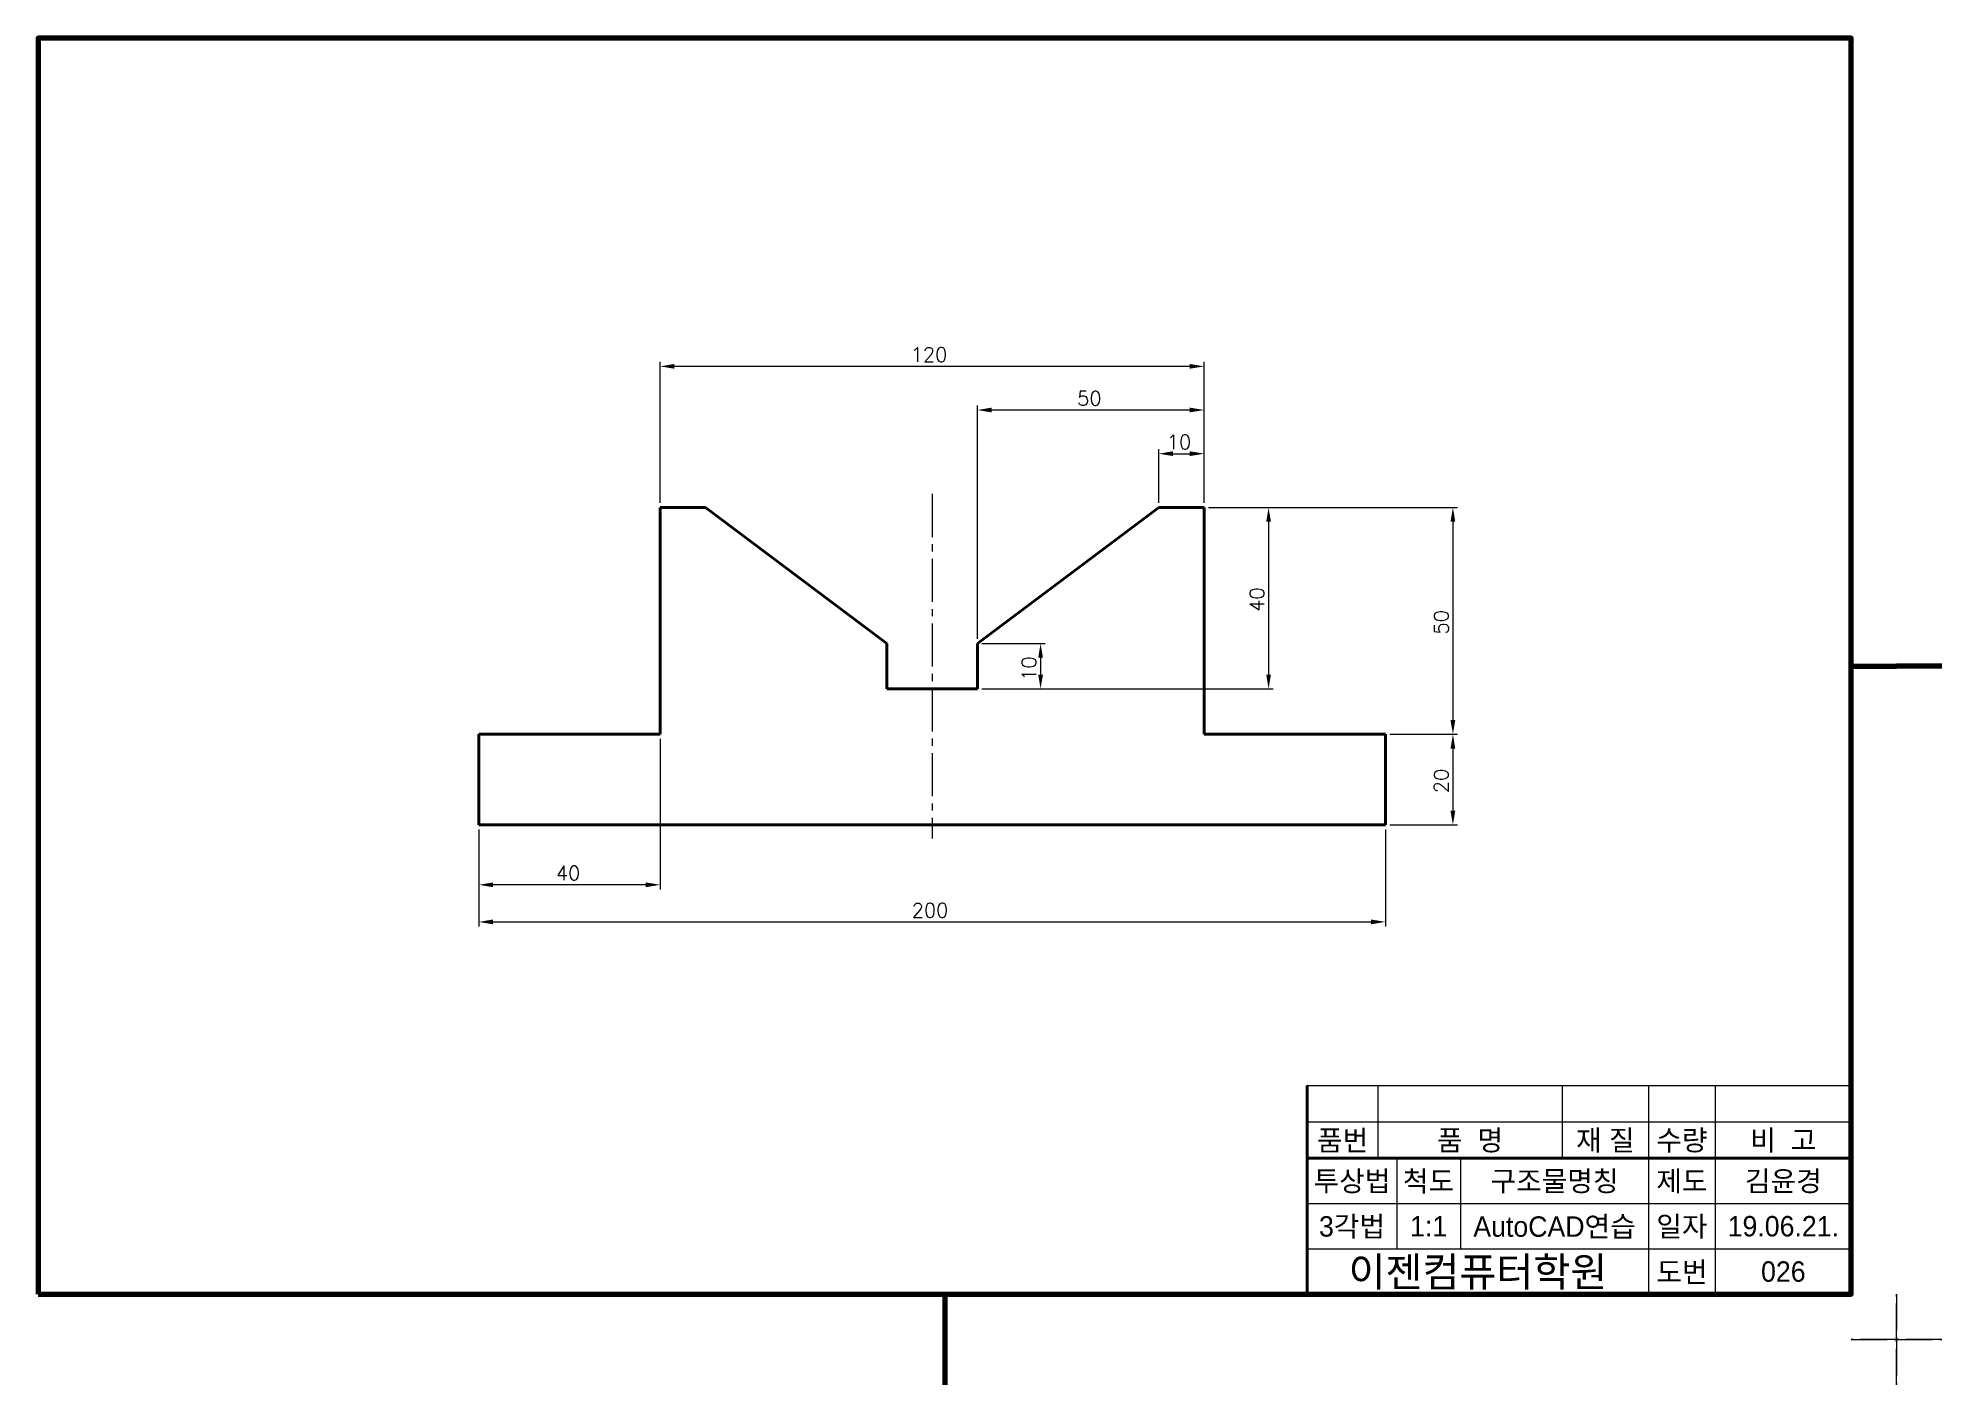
# Model space of a CAD drawing. Header units: millimetres. Extents: x 0 to 4210, y 0 to 2980.
# Drawn here: x 2110 to 2530, y 584 to 881 of the extents above; entities that cross this region are included whole.
import ezdxf
from ezdxf.enums import TextEntityAlignment as Align

# ---------------------------------------------------------------- set-up
doc = ezdxf.new("R2010")
doc.units = ezdxf.units.MM
doc.linetypes.add('CENTER2', pattern=[28.575, 19.05, -3.175, 3.175, -3.175])
doc.linetypes.add('PHANTOM2', pattern=[31.75, 15.875, -3.175, 3.175, -3.175, 3.175, -3.175])
for name, color, linetype, lineweight in [('가는선', 1, 'Continuous', 13), ('구분선', 1, 'PHANTOM2', 13), ('문자', 2, 'Continuous', 20), ('외곽선', 4, 'Continuous', 70), ('외형선', 3, 'Continuous', 40), ('중심선', 1, 'CENTER2', 13), ('치수선', 1, 'Continuous', 13)]:
    doc.layers.add(name, color=color, linetype=linetype, lineweight=lineweight)
doc.styles.get("Standard").update_dxf_attribs({"font": 'romans.shx'})
doc.styles.add('한글', font='')
doc.styles.get('한글').set_extended_font_data('Gulim')

msp = doc.modelspace()

# ---------------------------------------------------------------- texts
at = {"layer": '문자', "ltscale": 0.5}
for s, p in [('120', (2302.49, 809.61)), ('50', (2339.22, 799.98)), ('10', (2358.99, 790.35)), ('40', (2224.22, 695.28)), ('200', (2302.72, 687.1))]:
    msp.add_text(s, height=3.15, dxfattribs=at).set_placement(p)
for s, p in [('40', (2380.46, 754.49)), ('50', (2421.12, 749.49)), ('10', (2330.16, 739.27)), ('20', (2421.12, 714.49))]:
    msp.add_text(s, height=3.15, rotation=90, dxfattribs=at).set_placement(p)
at = {"layer": '문자', "ltscale": 0.5, "style": '한글'}
for s, height, p in [('품번', 4.5, (2397.79, 638)), ('품  명', 4.5, (2425.9, 638)), ('재 질', 4.5, (2455.75, 638)), ('수량', 4.5, (2472.64, 638)), ('비  고', 4.5, (2495.01, 638)), ('투상법', 4.5, (2399.86, 629)), ('척도', 4.5, (2416.76, 629)), ('구조물명칭', 4.5, (2444.54, 629)), ('제도', 4.5, (2472.64, 629)), ('김윤경', 4.5, (2495.01, 629)), ('3각법', 4.5, (2399.86, 619)), ('AutoCAD연습', 4.5, (2444.54, 619)), ('일자', 4.5, (2472.64, 619)), ('1:1', 4.5, (2416.76, 619)), ('19.06.21.', 4.5, (2495.01, 619)), ('이젠컴퓨터학원', 6.5, (2427.64, 609)), ('도번', 4.5, (2472.64, 609)), ('026', 4.5, (2495.01, 609))]:
    msp.add_text(s, height=height, dxfattribs=at).set_placement(p, align=Align.MIDDLE)

# ---------------------------------------------------------------- linework, layer by layer
at = {"layer": '가는선', "ltscale": 0.5}
for p, q in [((2390, 650), (2510, 650)), ((2405.58, 650), (2405.58, 634)), ((2446.22, 650), (2446.22, 634)), ((2465.27, 650), (2465.27, 604)), ((2480.01, 650), (2480.01, 604)), ((2390, 642), (2510, 642)), ((2409.73, 634), (2409.73, 614)), ((2423.8, 634), (2423.8, 614)), ((2390, 624), (2510, 624)), ((2390, 614), (2510, 614))]:
    msp.add_line(p, q, dxfattribs=at)
at = {"layer": '구분선', "ltscale": 0.5}
for points in [[(2510, 594), (2520, 594), (2520, 604)], [(2510, 594), (2520, 594), (2520, 604)], [(2520, 604), (2520, 594), (2530, 594)], [(2520, 604), (2520, 594), (2530, 594)], [(2520, 604), (2520, 594), (2530, 594)], [(2520, 604), (2520, 594), (2530, 594)], [(2520, 584), (2520, 594), (2510, 594)], [(2530, 594), (2520, 594), (2520, 584)], [(2530, 594), (2520, 594), (2520, 584)]]:
    msp.add_lwpolyline(points, dxfattribs=at)
at = {"layer": '외곽선', "ltscale": 0.5}
for p, q in [((2510, 742.5), (2520, 742.5)), ((2530, 742.5), (2520, 742.5)), ((2530, 742.5), (2520, 742.5)), ((2510, 604), (2510, 650)), ((2310, 604), (2310, 594)), ((2310, 604), (2310, 594)), ((2310, 594), (2310, 584))]:
    msp.add_line(p, q, dxfattribs=at)
msp.add_lwpolyline([(2110, 604), (2510, 604), (2510, 881), (2110, 881)], close=True, dxfattribs=at)
at = {"layer": '외형선', "ltscale": 0.5}
for p, q in [((2247.22, 727.49), (2247.22, 777.49)), ((2247.22, 777.49), (2257.22, 777.49)), ((2257.22, 777.49), (2297.22, 747.49)), ((2357.22, 777.49), (2317.22, 747.49)), ((2367.22, 777.49), (2357.22, 777.49)), ((2367.22, 727.49), (2367.22, 777.49)), ((2297.22, 747.49), (2297.22, 737.49)), ((2317.22, 747.49), (2317.22, 737.49)), ((2297.22, 737.49), (2307.22, 737.49)), ((2317.22, 737.49), (2307.22, 737.49)), ((2207.22, 727.49), (2207.22, 707.49)), ((2207.22, 727.49), (2247.22, 727.49)), ((2407.22, 727.49), (2367.22, 727.49)), ((2407.22, 707.49), (2407.22, 727.49)), ((2207.22, 707.49), (2407.22, 707.49)), ((2390, 650), (2390, 642)), ((2390, 642), (2390, 634)), ((2390, 634), (2510, 634)), ((2390, 634), (2390, 614)), ((2390, 614), (2390, 604))]:
    msp.add_line(p, q, dxfattribs=at)
at = {"layer": '중심선', "ltscale": 0.5}
msp.add_line((2307.22, 780.49), (2307.22, 704.49), dxfattribs=at)
at = {"layer": '치수선', "ltscale": 0.5}
for p, q in [((2247.22, 778.49), (2247.22, 809.61)), ((2364.07, 808.61), (2250.37, 808.61)), ((2367.22, 799.98), (2367.22, 809.61)), ((2317.22, 748.49), (2317.22, 799.98)), ((2364.07, 798.98), (2320.37, 798.98)), ((2367.22, 790.35), (2367.22, 799.98)), ((2357.22, 778.49), (2357.22, 790.35)), ((2367.22, 778.49), (2367.22, 790.35)), ((2360.37, 789.35), (2364.07, 789.35)), ((2368.22, 777.49), (2382.46, 777.49)), ((2382.46, 777.49), (2423.12, 777.49)), ((2381.46, 774.34), (2381.46, 740.64)), ((2422.12, 774.34), (2422.12, 730.64)), ((2318.22, 747.49), (2332.16, 747.49)), ((2331.16, 744.34), (2331.16, 740.64)), ((2318.22, 737.49), (2332.16, 737.49)), ((2332.16, 737.49), (2382.46, 737.49)), ((2408.22, 727.49), (2423.12, 727.49)), ((2247.22, 726.49), (2247.22, 693.28)), ((2422.12, 724.34), (2422.12, 710.64)), ((2207.22, 706.49), (2207.22, 693.28)), ((2407.22, 706.49), (2407.22, 685.1)), ((2408.22, 707.49), (2423.12, 707.49)), ((2207.22, 693.28), (2207.22, 685.1)), ((2244.07, 694.28), (2210.37, 694.28)), ((2210.37, 686.1), (2404.07, 686.1))]:
    msp.add_line(p, q, dxfattribs=at)
for points in [[(2250.37, 809.14), (2250.37, 808.09), (2247.22, 808.61)], [(2364.07, 809.14), (2364.07, 808.09), (2367.22, 808.61)], [(2320.37, 799.51), (2320.37, 798.46), (2317.22, 798.98)], [(2364.07, 799.51), (2364.07, 798.46), (2367.22, 798.98)], [(2360.37, 789.88), (2360.37, 788.83), (2357.22, 789.35)], [(2364.07, 789.88), (2364.07, 788.83), (2367.22, 789.35)], [(2380.93, 774.34), (2381.98, 774.34), (2381.46, 777.49)], [(2421.59, 774.34), (2422.64, 774.34), (2422.12, 777.49)], [(2330.64, 744.34), (2331.69, 744.34), (2331.16, 747.49)], [(2330.64, 740.64), (2331.69, 740.64), (2331.16, 737.49)], [(2380.93, 740.64), (2381.98, 740.64), (2381.46, 737.49)], [(2421.59, 730.64), (2422.64, 730.64), (2422.12, 727.49)], [(2421.59, 724.34), (2422.64, 724.34), (2422.12, 727.49)], [(2421.59, 710.64), (2422.64, 710.64), (2422.12, 707.49)], [(2210.37, 694.81), (2210.37, 693.76), (2207.22, 694.28)], [(2244.07, 694.81), (2244.07, 693.76), (2247.22, 694.28)], [(2210.37, 686.63), (2210.37, 685.58), (2207.22, 686.1)], [(2404.07, 686.63), (2404.07, 685.58), (2407.22, 686.1)]]:
    msp.add_solid(points, dxfattribs=at)

msp.set_redraw_order([(e.dxf.handle, doc.entitydb.next_handle()) for e in msp.query("TEXT MTEXT ATTDEF DIMENSION ARC_DIMENSION")])  # texts and dimensions are drawn at this point

doc.saveas('drawing.dxf')
